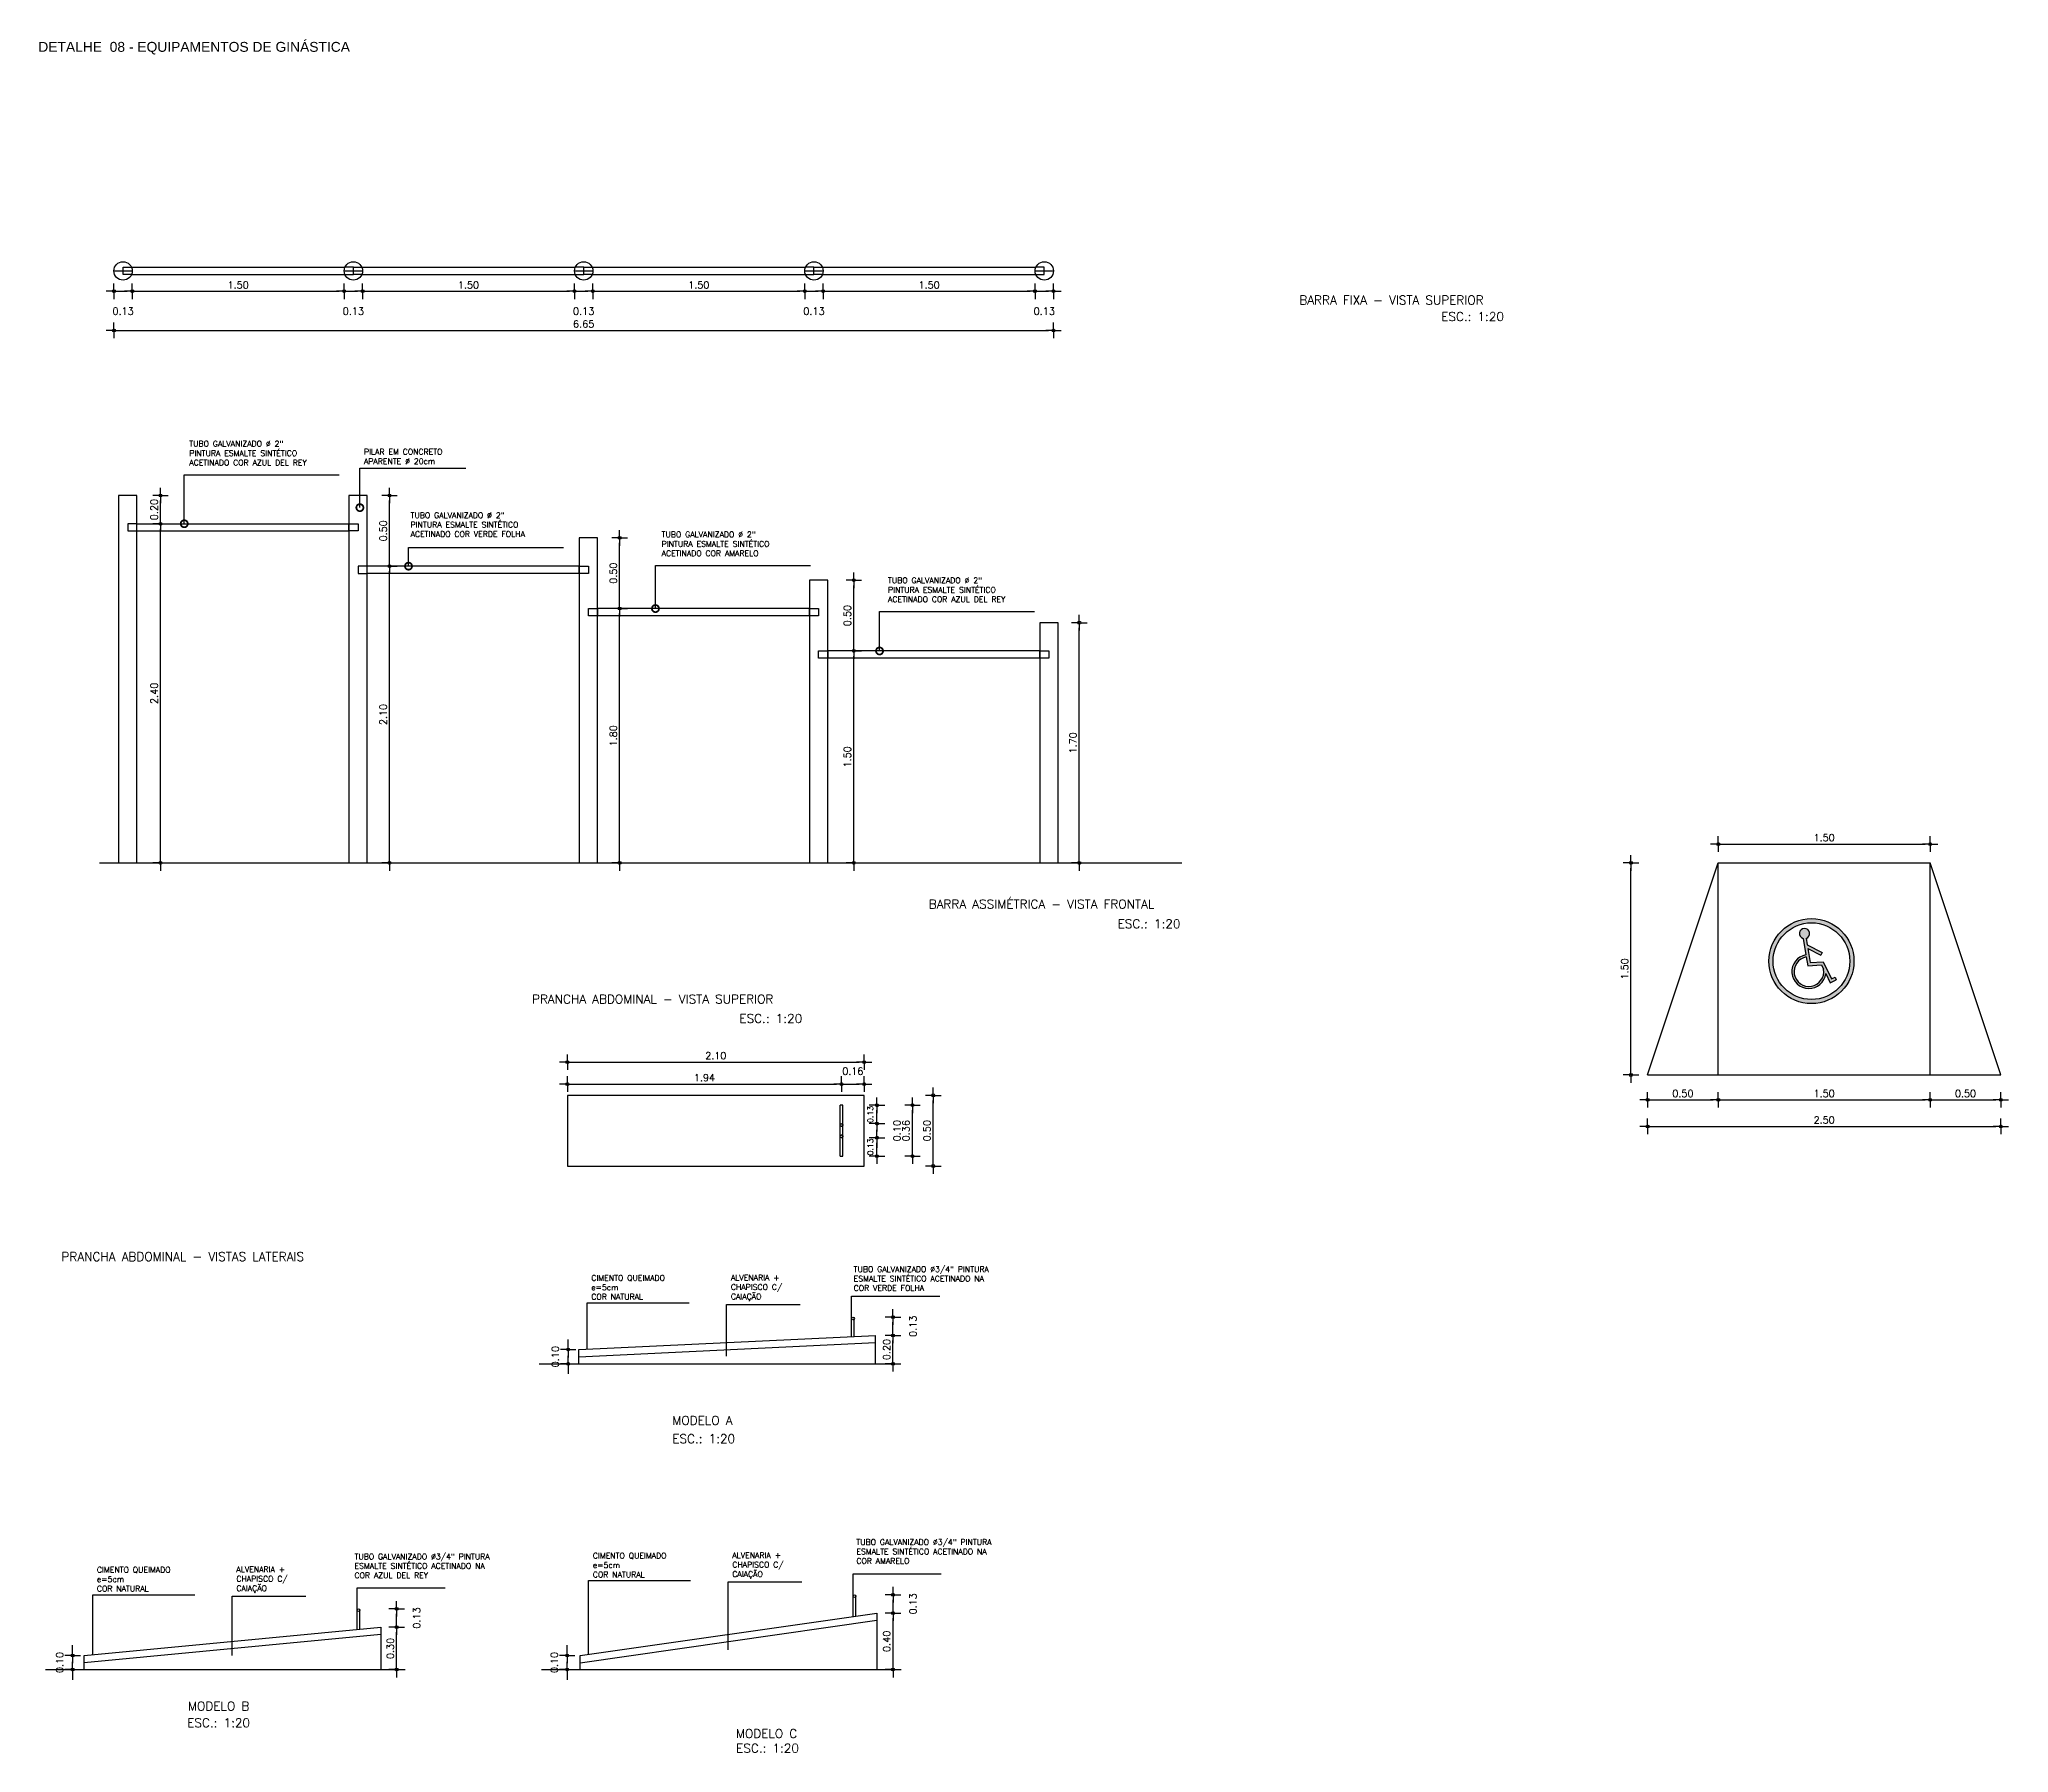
# Model space of a CAD drawing. Extents: x -599692 to 1491, y -9431878 to -451.
# Drawn here: x 1117.19 to 1131.12, y -468.24 to -456.12 of the extents above; entities that cross this region are included whole.
import ezdxf

# ---------------------------------------------------------------- set-up
doc = ezdxf.new("R2010")
doc.units = 0
doc.header["$LTSCALE"] = 0.5
doc.header["$MEASUREMENT"] = 0
doc.header["$PDMODE"] = 34
doc.linetypes.add('DASHDOT', pattern=[1, 0.5, -0.25, 0, -0.25])
doc.linetypes.add('HIDDEN', pattern=[0.375, 0.25, -0.125])
doc.layers.get('0').update_dxf_attribs({"linetype": 'CONTINUOUS'})
doc.layers.get('DEFPOINTS').update_dxf_attribs({"linetype": 'CONTINUOUS'})
for name, color, linetype in [('1', 1, 'CONTINUOUS'), ('COTAS', 2, 'CONTINUOUS'), ('HACH', 8, 'CONTINUOUS'), ('P1', 1, 'CONTINUOUS'), ('P15', 7, 'DASHDOT'), ('P2', 2, 'CONTINUOUS'), ('P3', 3, 'CONTINUOUS'), ('P4', 6, 'CONTINUOUS'), ('P6', 4, 'CONTINUOUS'), ('P7', 5, 'CONTINUOUS'), ('PAREDE-A-DEMOLIR', 253, 'HIDDEN'), ('PVISTA', 1, 'CONTINUOUS'), ('TEXT', 1, 'CONTINUOUS'), ('TEXTO', 3, 'CONTINUOUS')]:
    doc.layers.add(name, color=color, linetype=linetype)
doc.styles.add('50-100', font='romans.shx', dxfattribs={"height": 0.125})
doc.styles.add('ROMANS', font='romans')
doc.styles.add('TEXTO_ARIAL', font='arial.ttf', dxfattribs={"height": 0.12})
doc.dimstyles.new('BOLA50$0', dxfattribs={"dimscale": 0.5, "dimtxt": 0.25, "dimasz": 0.18, "dimexe": 0.18, "dimexo": 0.0625, "dimgap": 0.1, "dimtad": 1, "dimzin": 0, "dimdsep": 46, "dimtxsty": 'ROMANS', "dimblk1": 'BOLA', "dimblk2": 'BOLA', "dimsah": 1, "dimcen": 0.09, "dimse1": 1, "dimse2": 1, "dimclrt": 256, "dimadec": 0, "dimazin": 0, "dimtfac": 1, "dimtofl": 0, "dimtmove": 2, "dimatfit": 3, "dimldrblk": 'BOLA', "dimfxl": 1, "dimtolj": 1, "dimtzin": 0, "dimarcsym": 0})

msp = doc.modelspace()

# ---------------------------------------------------------------- texts
at = {"layer": 'COTAS', "color": 3, "char_height": 0.04, "attachment_point": 5, "rotation": 90, "style": 'ROMANS'}
for insert in [(1123.067, -463.727), (1123.067, -463.957)]:
    msp.add_mtext('\\A1;0.13', dxfattribs=dict(at, insert=insert))
at = {"layer": 'TEXTO', "attachment_point": 1}
for s, insert, char_height, width, style in [('DETALHE  08 - EQUIPAMENTOS DE GINÁSTICA', (1117.178, -456.139), 0.07, 3.77703, 'TEXTO_ARIAL'), ('BARRA FIXA - VISTA SUPERIOR', (1126.103, -457.934), 0.0625, 2.06115, '50-100'), ('ESC.: 1:20', (1127.107, -458.051), 0.0625, 2.06115, '50-100'), ('BARRA ASSIMÉTRICA - VISTA FRONTAL', (1123.48, -462.208), 0.0625, 2.06115, '50-100'), ('ESC.: 1:20', (1124.817, -462.347), 0.0625, 2.06115, '50-100'), ('PRANCHA ABDOMINAL - VISTA SUPERIOR', (1120.672, -462.88), 0.0625, 2.06115, '50-100'), ('ESC.: 1:20', (1122.14, -463.017), 0.0625, 2.06115, '50-100'), ('PRANCHA ABDOMINAL - VISTAS LATERAIS', (1117.342, -464.702), 0.0625, 2.06115, '50-100'), ('MODELO A', (1121.665, -465.861), 0.0625, 2.06115, '50-100'), ('ESC.: 1:20', (1121.665, -465.99), 0.0625, 2.06115, '50-100'), ('ESC.: 1:20', (1118.232, -468), 0.0625, 2.06115, '50-100'), ('MODELO B', (1118.237, -467.882), 0.0625, 2.06115, '50-100'), ('MODELO C', (1122.115, -468.076), 0.0625, 2.06115, '50-100'), ('ESC.: 1:20', (1122.117, -468.18), 0.0625, 2.06115, '50-100')]:
    msp.add_mtext(s, dxfattribs=dict(at, insert=insert, char_height=char_height, width=width, style=style))
at = {"layer": 'TEXTO', "linetype": 'Continuous', "char_height": 0.04, "attachment_point": 1, "style": 'ROMANS'}
for s, insert, width in [('TUBO GALVANIZADO %%c 2"\\PPINTURA ESMALTE SINTÉTICO ACETINADO COR AZUL DEL REY', (1118.247, -458.962), 1.15763), ('PILAR EM CONCRETO \\PAPARENTE %%C 20cm', (1119.483, -459.019), 1.45212), ('TUBO GALVANIZADO %%c 2"\\PPINTURA ESMALTE SINTÉTICO ACETINADO COR VERDE FOLHA', (1119.813, -459.468), 1.15763), ('TUBO GALVANIZADO %%c 2"\\PPINTURA ESMALTE SINTÉTICO ACETINADO COR AMARELO', (1121.59, -459.604), 1.15763), ('TUBO GALVANIZADO %%c 2"\\PPINTURA ESMALTE SINTÉTICO ACETINADO COR AZUL DEL REY', (1123.192, -459.929), 1.15763), ('TUBO GALVANIZADO %%C3/4" PINTURA ESMALTE SINTÉTICO ACETINADO NA COR VERDE FOLHA', (1122.949, -464.802), 1.10324), ('CIMENTO QUEIMADO\\Pe=5cm\\PCOR NATURAL', (1121.092, -464.864), 1.15763), ('ALVENARIA +\\PCHAPISCO C/\\PCAIAÇÃO', (1122.08, -464.862), 1.15763), ('TUBO GALVANIZADO %%C3/4" PINTURA ESMALTE SINTÉTICO ACETINADO NA COR AMARELO', (1122.968, -466.733), 1.10324), ('TUBO GALVANIZADO %%C3/4" PINTURA ESMALTE SINTÉTICO ACETINADO NA COR AZUL DEL REY', (1119.416, -466.835), 1.10324), ('CIMENTO QUEIMADO\\Pe=5cm\\PCOR NATURAL', (1121.103, -466.829), 1.15763), ('ALVENARIA +\\PCHAPISCO C/\\PCAIAÇÃO', (1122.09, -466.826), 1.15763), ('CIMENTO QUEIMADO\\Pe=5cm\\PCOR NATURAL', (1117.593, -466.929), 1.15763), ('ALVENARIA +\\PCHAPISCO C/\\PCAIAÇÃO', (1118.58, -466.926), 1.15763)]:
    msp.add_mtext(s, dxfattribs=dict(at, insert=insert, width=width))

# ---------------------------------------------------------------- blocks, each defined once
blk = doc.blocks.new('BOLA')
for q in [(-1.53, 0), (0, 1.53), (0, -1.53), (1.53, 0)]:
    blk.add_line((0, 0), q)
blk.add_circle((0, 0), 0.284)
blk = doc.blocks.new('*D92')
at = {"layer": 'COTAS', "color": 0, "lineweight": -2}
blk.add_line((1117.749, -457.903), (1117.807, -457.903), dxfattribs=at)
at = {"layer": 'DEFPOINTS', "color": 0}
for p in [(1117.713, -457.759), (1117.843, -457.759), (1117.843, -457.903)]:
    blk.add_point(p, dxfattribs=at)
at = {"layer": 'COTAS', "color": 0, "lineweight": -2, "xscale": 0.036, "yscale": 0.036, "zscale": 0.036, "rotation": 180}
blk.add_blockref('BOLA', (1117.713, -457.903), dxfattribs=at)
at = {"layer": 'COTAS', "color": 0, "lineweight": -2, "xscale": 0.036, "yscale": 0.036, "zscale": 0.036}
blk.add_blockref('BOLA', (1117.843, -457.903), dxfattribs=at)
at = {"layer": 'COTAS', "insert": (1117.778, -458.044), "char_height": 0.05, "attachment_point": 5, "style": 'ROMANS'}
blk.add_mtext('\\A1;0.13', dxfattribs=at)
blk = doc.blocks.new('*D93')
at = {"layer": 'COTAS', "color": 0, "lineweight": -2}
blk.add_line((1117.879, -457.903), (1119.307, -457.903), dxfattribs=at)
at = {"layer": 'DEFPOINTS', "color": 0}
for p in [(1117.843, -457.759), (1119.343, -457.759), (1119.343, -457.903)]:
    blk.add_point(p, dxfattribs=at)
at = {"layer": 'COTAS', "color": 0, "lineweight": -2, "xscale": 0.036, "yscale": 0.036, "zscale": 0.036, "rotation": 180}
blk.add_blockref('BOLA', (1117.843, -457.903), dxfattribs=at)
at = {"layer": 'COTAS', "color": 0, "lineweight": -2, "xscale": 0.036, "yscale": 0.036, "zscale": 0.036}
blk.add_blockref('BOLA', (1119.343, -457.903), dxfattribs=at)
at = {"layer": 'COTAS', "insert": (1118.593, -457.858), "char_height": 0.05, "attachment_point": 5, "style": 'ROMANS'}
blk.add_mtext('\\A1;1.50', dxfattribs=at)
blk = doc.blocks.new('*D94')
at = {"layer": 'COTAS', "color": 0, "lineweight": -2}
blk.add_line((1119.379, -457.903), (1119.437, -457.903), dxfattribs=at)
at = {"layer": 'DEFPOINTS', "color": 0}
for p in [(1119.343, -457.759), (1119.473, -457.759), (1119.473, -457.903)]:
    blk.add_point(p, dxfattribs=at)
at = {"layer": 'COTAS', "color": 0, "lineweight": -2, "xscale": 0.036, "yscale": 0.036, "zscale": 0.036, "rotation": 180}
blk.add_blockref('BOLA', (1119.343, -457.903), dxfattribs=at)
at = {"layer": 'COTAS', "color": 0, "lineweight": -2, "xscale": 0.036, "yscale": 0.036, "zscale": 0.036}
blk.add_blockref('BOLA', (1119.473, -457.903), dxfattribs=at)
at = {"layer": 'COTAS', "insert": (1119.408, -458.044), "char_height": 0.05, "attachment_point": 5, "style": 'ROMANS'}
blk.add_mtext('\\A1;0.13', dxfattribs=at)
blk = doc.blocks.new('*D95')
at = {"layer": 'COTAS', "color": 0, "lineweight": -2}
blk.add_line((1119.509, -457.903), (1120.937, -457.903), dxfattribs=at)
at = {"layer": 'DEFPOINTS', "color": 0}
for p in [(1119.473, -457.759), (1120.973, -457.759), (1120.973, -457.903)]:
    blk.add_point(p, dxfattribs=at)
at = {"layer": 'COTAS', "color": 0, "lineweight": -2, "xscale": 0.036, "yscale": 0.036, "zscale": 0.036, "rotation": 180}
blk.add_blockref('BOLA', (1119.473, -457.903), dxfattribs=at)
at = {"layer": 'COTAS', "color": 0, "lineweight": -2, "xscale": 0.036, "yscale": 0.036, "zscale": 0.036}
blk.add_blockref('BOLA', (1120.973, -457.903), dxfattribs=at)
at = {"layer": 'COTAS', "insert": (1120.223, -457.858), "char_height": 0.05, "attachment_point": 5, "style": 'ROMANS'}
blk.add_mtext('\\A1;1.50', dxfattribs=at)
blk = doc.blocks.new('*D96')
at = {"layer": 'COTAS', "color": 0, "lineweight": -2}
blk.add_line((1121.009, -457.903), (1121.067, -457.903), dxfattribs=at)
at = {"layer": 'DEFPOINTS', "color": 0}
for p in [(1120.973, -457.759), (1121.103, -457.759), (1121.103, -457.903)]:
    blk.add_point(p, dxfattribs=at)
at = {"layer": 'COTAS', "color": 0, "lineweight": -2, "xscale": 0.036, "yscale": 0.036, "zscale": 0.036, "rotation": 180}
blk.add_blockref('BOLA', (1120.973, -457.903), dxfattribs=at)
at = {"layer": 'COTAS', "color": 0, "lineweight": -2, "xscale": 0.036, "yscale": 0.036, "zscale": 0.036}
blk.add_blockref('BOLA', (1121.103, -457.903), dxfattribs=at)
at = {"layer": 'COTAS', "insert": (1121.038, -458.044), "char_height": 0.05, "attachment_point": 5, "style": 'ROMANS'}
blk.add_mtext('\\A1;0.13', dxfattribs=at)
blk = doc.blocks.new('*D97')
at = {"layer": 'COTAS', "color": 0, "lineweight": -2}
blk.add_line((1121.139, -457.903), (1122.567, -457.903), dxfattribs=at)
at = {"layer": 'DEFPOINTS', "color": 0}
for p in [(1121.103, -457.759), (1122.603, -457.759), (1122.603, -457.903)]:
    blk.add_point(p, dxfattribs=at)
at = {"layer": 'COTAS', "color": 0, "lineweight": -2, "xscale": 0.036, "yscale": 0.036, "zscale": 0.036, "rotation": 180}
blk.add_blockref('BOLA', (1121.103, -457.903), dxfattribs=at)
at = {"layer": 'COTAS', "color": 0, "lineweight": -2, "xscale": 0.036, "yscale": 0.036, "zscale": 0.036}
blk.add_blockref('BOLA', (1122.603, -457.903), dxfattribs=at)
at = {"layer": 'COTAS', "insert": (1121.853, -457.858), "char_height": 0.05, "attachment_point": 5, "style": 'ROMANS'}
blk.add_mtext('\\A1;1.50', dxfattribs=at)
blk = doc.blocks.new('*D98')
at = {"layer": 'COTAS', "color": 0, "lineweight": -2}
blk.add_line((1122.639, -457.903), (1122.697, -457.903), dxfattribs=at)
at = {"layer": 'DEFPOINTS', "color": 0}
for p in [(1122.603, -457.759), (1122.733, -457.759), (1122.733, -457.903)]:
    blk.add_point(p, dxfattribs=at)
at = {"layer": 'COTAS', "color": 0, "lineweight": -2, "xscale": 0.036, "yscale": 0.036, "zscale": 0.036, "rotation": 180}
blk.add_blockref('BOLA', (1122.603, -457.903), dxfattribs=at)
at = {"layer": 'COTAS', "color": 0, "lineweight": -2, "xscale": 0.036, "yscale": 0.036, "zscale": 0.036}
blk.add_blockref('BOLA', (1122.733, -457.903), dxfattribs=at)
at = {"layer": 'COTAS', "insert": (1122.668, -458.044), "char_height": 0.05, "attachment_point": 5, "style": 'ROMANS'}
blk.add_mtext('\\A1;0.13', dxfattribs=at)
blk = doc.blocks.new('*D99')
at = {"layer": 'COTAS', "color": 0, "lineweight": -2}
blk.add_line((1122.769, -457.903), (1124.197, -457.903), dxfattribs=at)
at = {"layer": 'DEFPOINTS', "color": 0}
for p in [(1122.733, -457.759), (1124.233, -457.759), (1124.233, -457.903)]:
    blk.add_point(p, dxfattribs=at)
at = {"layer": 'COTAS', "color": 0, "lineweight": -2, "xscale": 0.036, "yscale": 0.036, "zscale": 0.036, "rotation": 180}
blk.add_blockref('BOLA', (1122.733, -457.903), dxfattribs=at)
at = {"layer": 'COTAS', "color": 0, "lineweight": -2, "xscale": 0.036, "yscale": 0.036, "zscale": 0.036}
blk.add_blockref('BOLA', (1124.233, -457.903), dxfattribs=at)
at = {"layer": 'COTAS', "insert": (1123.483, -457.858), "char_height": 0.05, "attachment_point": 5, "style": 'ROMANS'}
blk.add_mtext('\\A1;1.50', dxfattribs=at)
blk = doc.blocks.new('*D100')
at = {"layer": 'COTAS', "color": 0, "lineweight": -2}
blk.add_line((1124.269, -457.903), (1124.327, -457.903), dxfattribs=at)
at = {"layer": 'DEFPOINTS', "color": 0}
for p in [(1124.233, -457.759), (1124.363, -457.759), (1124.363, -457.903)]:
    blk.add_point(p, dxfattribs=at)
at = {"layer": 'COTAS', "color": 0, "lineweight": -2, "xscale": 0.036, "yscale": 0.036, "zscale": 0.036, "rotation": 180}
blk.add_blockref('BOLA', (1124.233, -457.903), dxfattribs=at)
at = {"layer": 'COTAS', "color": 0, "lineweight": -2, "xscale": 0.036, "yscale": 0.036, "zscale": 0.036}
blk.add_blockref('BOLA', (1124.363, -457.903), dxfattribs=at)
at = {"layer": 'COTAS', "insert": (1124.298, -458.044), "char_height": 0.05, "attachment_point": 5, "style": 'ROMANS'}
blk.add_mtext('\\A1;0.13', dxfattribs=at)
blk = doc.blocks.new('*D101')
at = {"layer": 'COTAS', "color": 0, "lineweight": -2}
blk.add_line((1117.749, -458.18), (1124.327, -458.18), dxfattribs=at)
at = {"layer": 'DEFPOINTS', "color": 0}
for p in [(1117.713, -457.759), (1124.363, -457.759), (1124.363, -458.18)]:
    blk.add_point(p, dxfattribs=at)
at = {"layer": 'COTAS', "color": 0, "lineweight": -2, "xscale": 0.036, "yscale": 0.036, "zscale": 0.036, "rotation": 180}
blk.add_blockref('BOLA', (1117.713, -458.18), dxfattribs=at)
at = {"layer": 'COTAS', "color": 0, "lineweight": -2, "xscale": 0.036, "yscale": 0.036, "zscale": 0.036}
blk.add_blockref('BOLA', (1124.363, -458.18), dxfattribs=at)
at = {"layer": 'COTAS', "insert": (1121.038, -458.135), "char_height": 0.05, "attachment_point": 5, "style": 'ROMANS'}
blk.add_mtext('\\A1;6.65', dxfattribs=at)
blk = doc.blocks.new('*D102')
at = {"layer": 'COTAS', "color": 0, "lineweight": -2}
blk.add_line((1118.043, -461.912), (1118.043, -459.584), dxfattribs=at)
at = {"layer": 'DEFPOINTS', "color": 0}
for p in [(1117.876, -459.548), (1118.043, -459.548), (1117.876, -461.948)]:
    blk.add_point(p, dxfattribs=at)
at = {"layer": 'COTAS', "color": 0, "lineweight": -2, "xscale": 0.036, "yscale": 0.036, "zscale": 0.036}
for p, rotation in [((1118.043, -459.548), 90), ((1118.043, -461.948), 270)]:
    blk.add_blockref('BOLA', p, dxfattribs=dict(at, rotation=rotation))
at = {"layer": 'COTAS', "insert": (1117.998, -460.748), "char_height": 0.05, "attachment_point": 5, "rotation": 90, "style": 'ROMANS'}
blk.add_mtext('\\A1;2.40', dxfattribs=at)
blk = doc.blocks.new('*D103')
at = {"layer": 'COTAS', "color": 0, "lineweight": -2}
blk.add_line((1118.043, -459.512), (1118.043, -459.384), dxfattribs=at)
at = {"layer": 'DEFPOINTS', "color": 0}
for p in [(1117.876, -459.348), (1118.043, -459.348), (1117.876, -459.548)]:
    blk.add_point(p, dxfattribs=at)
at = {"layer": 'COTAS', "color": 0, "lineweight": -2, "xscale": 0.036, "yscale": 0.036, "zscale": 0.036}
for p, rotation in [((1118.043, -459.348), 90), ((1118.043, -459.548), 270)]:
    blk.add_blockref('BOLA', p, dxfattribs=dict(at, rotation=rotation))
at = {"layer": 'COTAS', "insert": (1117.998, -459.448), "char_height": 0.05, "attachment_point": 5, "rotation": 90, "style": 'ROMANS'}
blk.add_mtext('\\A1;0.20', dxfattribs=at)
blk = doc.blocks.new('*D104')
at = {"layer": 'COTAS', "color": 0, "lineweight": -2}
blk.add_line((1119.664, -461.912), (1119.664, -459.884), dxfattribs=at)
at = {"layer": 'DEFPOINTS', "color": 0}
for p in [(1119.506, -459.848), (1119.664, -459.848), (1119.506, -461.948)]:
    blk.add_point(p, dxfattribs=at)
at = {"layer": 'COTAS', "color": 0, "lineweight": -2, "xscale": 0.036, "yscale": 0.036, "zscale": 0.036}
for p, rotation in [((1119.664, -459.848), 90), ((1119.664, -461.948), 270)]:
    blk.add_blockref('BOLA', p, dxfattribs=dict(at, rotation=rotation))
at = {"layer": 'COTAS', "insert": (1119.619, -460.898), "char_height": 0.05, "attachment_point": 5, "rotation": 90, "style": 'ROMANS'}
blk.add_mtext('\\A1;2.10', dxfattribs=at)
blk = doc.blocks.new('*D105')
at = {"layer": 'COTAS', "color": 0, "lineweight": -2}
blk.add_line((1119.664, -459.812), (1119.664, -459.384), dxfattribs=at)
at = {"layer": 'DEFPOINTS', "color": 0}
for p in [(1119.506, -459.348), (1119.664, -459.348), (1119.506, -459.848)]:
    blk.add_point(p, dxfattribs=at)
at = {"layer": 'COTAS', "color": 0, "lineweight": -2, "xscale": 0.036, "yscale": 0.036, "zscale": 0.036}
for p, rotation in [((1119.664, -459.348), 90), ((1119.664, -459.848), 270)]:
    blk.add_blockref('BOLA', p, dxfattribs=dict(at, rotation=rotation))
at = {"layer": 'COTAS', "insert": (1119.619, -459.598), "char_height": 0.05, "attachment_point": 5, "rotation": 90, "style": 'ROMANS'}
blk.add_mtext('\\A1;0.50', dxfattribs=at)
blk = doc.blocks.new('*D106')
at = {"layer": 'COTAS', "color": 0, "lineweight": -2}
blk.add_line((1121.292, -461.912), (1121.292, -460.184), dxfattribs=at)
at = {"layer": 'DEFPOINTS', "color": 0}
for p in [(1121.136, -460.148), (1121.292, -460.148), (1121.136, -461.948)]:
    blk.add_point(p, dxfattribs=at)
at = {"layer": 'COTAS', "color": 0, "lineweight": -2, "xscale": 0.036, "yscale": 0.036, "zscale": 0.036}
for p, rotation in [((1121.292, -460.148), 90), ((1121.292, -461.948), 270)]:
    blk.add_blockref('BOLA', p, dxfattribs=dict(at, rotation=rotation))
at = {"layer": 'COTAS', "insert": (1121.247, -461.048), "char_height": 0.05, "attachment_point": 5, "rotation": 90, "style": 'ROMANS'}
blk.add_mtext('\\A1;1.80', dxfattribs=at)
blk = doc.blocks.new('*D107')
at = {"layer": 'COTAS', "color": 0, "lineweight": -2}
blk.add_line((1121.292, -460.112), (1121.292, -459.684), dxfattribs=at)
at = {"layer": 'DEFPOINTS', "color": 0}
for p in [(1121.136, -459.648), (1121.292, -459.648), (1121.136, -460.148)]:
    blk.add_point(p, dxfattribs=at)
at = {"layer": 'COTAS', "color": 0, "lineweight": -2, "xscale": 0.036, "yscale": 0.036, "zscale": 0.036}
for p, rotation in [((1121.292, -459.648), 90), ((1121.292, -460.148), 270)]:
    blk.add_blockref('BOLA', p, dxfattribs=dict(at, rotation=rotation))
at = {"layer": 'COTAS', "insert": (1121.247, -459.898), "char_height": 0.05, "attachment_point": 5, "rotation": 90, "style": 'ROMANS'}
blk.add_mtext('\\A1;0.50', dxfattribs=at)
blk = doc.blocks.new('*D108')
at = {"layer": 'COTAS', "color": 0, "lineweight": -2}
blk.add_line((1122.95, -461.912), (1122.95, -460.484), dxfattribs=at)
at = {"layer": 'DEFPOINTS', "color": 0}
for p in [(1122.766, -460.448), (1122.95, -460.448), (1122.766, -461.948)]:
    blk.add_point(p, dxfattribs=at)
at = {"layer": 'COTAS', "color": 0, "lineweight": -2, "xscale": 0.036, "yscale": 0.036, "zscale": 0.036}
for p, rotation in [((1122.95, -460.448), 90), ((1122.95, -461.948), 270)]:
    blk.add_blockref('BOLA', p, dxfattribs=dict(at, rotation=rotation))
at = {"layer": 'COTAS', "insert": (1122.905, -461.198), "char_height": 0.05, "attachment_point": 5, "rotation": 90, "style": 'ROMANS'}
blk.add_mtext('\\A1;1.50', dxfattribs=at)
blk = doc.blocks.new('*D109')
at = {"layer": 'COTAS', "color": 0, "lineweight": -2}
blk.add_line((1122.95, -460.412), (1122.95, -459.984), dxfattribs=at)
at = {"layer": 'DEFPOINTS', "color": 0}
for p in [(1122.766, -459.948), (1122.95, -459.948), (1122.766, -460.448)]:
    blk.add_point(p, dxfattribs=at)
at = {"layer": 'COTAS', "color": 0, "lineweight": -2, "xscale": 0.036, "yscale": 0.036, "zscale": 0.036}
for p, rotation in [((1122.95, -459.948), 90), ((1122.95, -460.448), 270)]:
    blk.add_blockref('BOLA', p, dxfattribs=dict(at, rotation=rotation))
at = {"layer": 'COTAS', "insert": (1122.905, -460.198), "char_height": 0.05, "attachment_point": 5, "rotation": 90, "style": 'ROMANS'}
blk.add_mtext('\\A1;0.50', dxfattribs=at)
blk = doc.blocks.new('*D110')
at = {"layer": 'COTAS', "color": 0, "lineweight": -2}
blk.add_line((1124.546, -461.912), (1124.546, -460.284), dxfattribs=at)
at = {"layer": 'DEFPOINTS', "color": 0}
for p in [(1124.396, -460.248), (1124.546, -460.248), (1124.396, -461.948)]:
    blk.add_point(p, dxfattribs=at)
at = {"layer": 'COTAS', "color": 0, "lineweight": -2, "xscale": 0.036, "yscale": 0.036, "zscale": 0.036}
for p, rotation in [((1124.546, -460.248), 90), ((1124.546, -461.948), 270)]:
    blk.add_blockref('BOLA', p, dxfattribs=dict(at, rotation=rotation))
at = {"layer": 'COTAS', "insert": (1124.501, -461.098), "char_height": 0.05, "attachment_point": 5, "rotation": 90, "style": 'ROMANS'}
blk.add_mtext('\\A1;1.70', dxfattribs=at)
blk = doc.blocks.new('*D147')
at = {"layer": 'COTAS', "color": 0, "lineweight": -2}
for p, q in [((1123.114, -463.756), (1123.114, -463.72)), ((1123.114, -463.928), (1123.114, -463.964))]:
    blk.add_line(p, q, dxfattribs=at)
at = {"layer": 'DEFPOINTS', "color": 0}
for p in [(1122.873, -463.792), (1123.114, -463.792), (1122.873, -463.892)]:
    blk.add_point(p, dxfattribs=at)
at = {"layer": 'COTAS', "color": 0, "lineweight": -2, "xscale": 0.036, "yscale": 0.036, "zscale": 0.036}
for p, rotation in [((1123.114, -463.792), 270), ((1123.114, -463.892), 90)]:
    blk.add_blockref('BOLA', p, dxfattribs=dict(at, rotation=rotation))
at = {"layer": 'COTAS', "insert": (1123.255, -463.842), "char_height": 0.05, "attachment_point": 5, "rotation": 90, "style": 'ROMANS'}
blk.add_mtext('\\A1;0.10', dxfattribs=at)
blk = doc.blocks.new('*D148')
at = {"layer": 'COTAS', "color": 0, "lineweight": -2}
blk.add_line((1123.365, -463.986), (1123.365, -463.698), dxfattribs=at)
at = {"layer": 'DEFPOINTS', "color": 0}
for p in [(1122.873, -463.662), (1123.365, -463.662), (1122.873, -464.022)]:
    blk.add_point(p, dxfattribs=at)
at = {"layer": 'COTAS', "color": 0, "lineweight": -2, "xscale": 0.036, "yscale": 0.036, "zscale": 0.036}
for p, rotation in [((1123.365, -463.662), 90), ((1123.365, -464.022), 270)]:
    blk.add_blockref('BOLA', p, dxfattribs=dict(at, rotation=rotation))
at = {"layer": 'COTAS', "insert": (1123.32, -463.842), "char_height": 0.05, "attachment_point": 5, "rotation": 90, "style": 'ROMANS'}
blk.add_mtext('\\A1;0.36', dxfattribs=at)
blk = doc.blocks.new('*D149')
at = {"layer": 'COTAS', "color": 0, "lineweight": -2}
blk.add_line((1123.512, -464.056), (1123.512, -463.628), dxfattribs=at)
at = {"layer": 'DEFPOINTS', "color": 0}
for p in [(1123.023, -463.592), (1123.512, -463.592), (1123.023, -464.092)]:
    blk.add_point(p, dxfattribs=at)
at = {"layer": 'COTAS', "color": 0, "lineweight": -2, "xscale": 0.036, "yscale": 0.036, "zscale": 0.036}
for p, rotation in [((1123.512, -463.592), 90), ((1123.512, -464.092), 270)]:
    blk.add_blockref('BOLA', p, dxfattribs=dict(at, rotation=rotation))
at = {"layer": 'COTAS', "insert": (1123.467, -463.842), "char_height": 0.05, "attachment_point": 5, "rotation": 90, "style": 'ROMANS'}
blk.add_mtext('\\A1;0.50', dxfattribs=at)
blk = doc.blocks.new('*D150')
at = {"layer": 'COTAS', "color": 0, "lineweight": -2}
blk.add_line((1120.959, -463.512), (1122.827, -463.512), dxfattribs=at)
at = {"layer": 'DEFPOINTS', "color": 0}
for p in [(1122.863, -463.512), (1120.923, -463.592), (1122.863, -463.662)]:
    blk.add_point(p, dxfattribs=at)
at = {"layer": 'COTAS', "color": 0, "lineweight": -2, "xscale": 0.036, "yscale": 0.036, "zscale": 0.036, "rotation": 180}
blk.add_blockref('BOLA', (1120.923, -463.512), dxfattribs=at)
at = {"layer": 'COTAS', "color": 0, "lineweight": -2, "xscale": 0.036, "yscale": 0.036, "zscale": 0.036}
blk.add_blockref('BOLA', (1122.863, -463.512), dxfattribs=at)
at = {"layer": 'COTAS', "insert": (1121.893, -463.467), "char_height": 0.05, "attachment_point": 5, "style": 'ROMANS'}
blk.add_mtext('\\A1;1.94', dxfattribs=at)
blk = doc.blocks.new('*D151')
at = {"layer": 'COTAS', "color": 0, "lineweight": -2}
blk.add_line((1122.899, -463.512), (1122.987, -463.512), dxfattribs=at)
at = {"layer": 'DEFPOINTS', "color": 0}
for p in [(1123.023, -463.512), (1122.863, -463.662), (1123.023, -463.592)]:
    blk.add_point(p, dxfattribs=at)
at = {"layer": 'COTAS', "color": 0, "lineweight": -2, "xscale": 0.036, "yscale": 0.036, "zscale": 0.036, "rotation": 180}
blk.add_blockref('BOLA', (1122.863, -463.512), dxfattribs=at)
at = {"layer": 'COTAS', "color": 0, "lineweight": -2, "xscale": 0.036, "yscale": 0.036, "zscale": 0.036}
blk.add_blockref('BOLA', (1123.023, -463.512), dxfattribs=at)
at = {"layer": 'COTAS', "insert": (1122.943, -463.421), "char_height": 0.05, "attachment_point": 5, "style": 'ROMANS'}
blk.add_mtext('\\A1;0.16', dxfattribs=at)
blk = doc.blocks.new('*D152')
at = {"layer": 'COTAS', "color": 0, "lineweight": -2}
blk.add_line((1120.959, -463.357), (1122.987, -463.357), dxfattribs=at)
at = {"layer": 'DEFPOINTS', "color": 0}
for p in [(1123.023, -463.357), (1120.923, -463.592), (1123.023, -463.592)]:
    blk.add_point(p, dxfattribs=at)
at = {"layer": 'COTAS', "color": 0, "lineweight": -2, "xscale": 0.036, "yscale": 0.036, "zscale": 0.036, "rotation": 180}
blk.add_blockref('BOLA', (1120.923, -463.357), dxfattribs=at)
at = {"layer": 'COTAS', "color": 0, "lineweight": -2, "xscale": 0.036, "yscale": 0.036, "zscale": 0.036}
blk.add_blockref('BOLA', (1123.023, -463.357), dxfattribs=at)
at = {"layer": 'COTAS', "insert": (1121.973, -463.312), "char_height": 0.05, "attachment_point": 5, "style": 'ROMANS'}
blk.add_mtext('\\A1;2.10', dxfattribs=at)
blk = doc.blocks.new('*D153')
at = {"layer": 'COTAS', "color": 0, "lineweight": -2}
for p, q in [((1120.921, -467.519), (1120.921, -467.483)), ((1120.921, -467.691), (1120.921, -467.727))]:
    blk.add_line(p, q, dxfattribs=at)
at = {"layer": 'DEFPOINTS', "color": 0}
for p in [(1120.921, -467.555), (1121.014, -467.555), (1121.014, -467.655)]:
    blk.add_point(p, dxfattribs=at)
at = {"layer": 'COTAS', "color": 0, "lineweight": -2, "xscale": 0.036, "yscale": 0.036, "zscale": 0.036}
for p, rotation in [((1120.921, -467.555), 270), ((1120.921, -467.655), 90)]:
    blk.add_blockref('BOLA', p, dxfattribs=dict(at, rotation=rotation))
at = {"layer": 'COTAS', "insert": (1120.83, -467.605), "char_height": 0.05, "attachment_point": 5, "rotation": 90, "style": 'ROMANS'}
blk.add_mtext('\\A1;0.10', dxfattribs=at)
blk = doc.blocks.new('*D154')
at = {"layer": 'COTAS', "color": 0, "lineweight": -2}
blk.add_line((1123.228, -467.619), (1123.228, -467.291), dxfattribs=at)
at = {"layer": 'DEFPOINTS', "color": 0}
for p in [(1123.114, -467.255), (1123.228, -467.255), (1123.114, -467.655)]:
    blk.add_point(p, dxfattribs=at)
at = {"layer": 'COTAS', "color": 0, "lineweight": -2, "xscale": 0.036, "yscale": 0.036, "zscale": 0.036}
for p, rotation in [((1123.228, -467.255), 90), ((1123.228, -467.655), 270)]:
    blk.add_blockref('BOLA', p, dxfattribs=dict(at, rotation=rotation))
at = {"layer": 'COTAS', "insert": (1123.183, -467.455), "char_height": 0.05, "attachment_point": 5, "rotation": 90, "style": 'ROMANS'}
blk.add_mtext('\\A1;0.40', dxfattribs=at)
blk = doc.blocks.new('*D155')
at = {"layer": 'COTAS', "color": 0, "lineweight": -2}
blk.add_line((1123.228, -467.219), (1123.228, -467.161), dxfattribs=at)
at = {"layer": 'DEFPOINTS', "color": 0}
for p in [(1122.954, -467.125), (1123.228, -467.125), (1123.114, -467.255)]:
    blk.add_point(p, dxfattribs=at)
at = {"layer": 'COTAS', "color": 0, "lineweight": -2, "xscale": 0.036, "yscale": 0.036, "zscale": 0.036}
for p, rotation in [((1123.228, -467.125), 90), ((1123.228, -467.255), 270)]:
    blk.add_blockref('BOLA', p, dxfattribs=dict(at, rotation=rotation))
at = {"layer": 'COTAS', "insert": (1123.369, -467.19), "char_height": 0.05, "attachment_point": 5, "rotation": 90, "style": 'ROMANS'}
blk.add_mtext('\\A1;0.13', dxfattribs=at)
blk = doc.blocks.new('*D156')
at = {"layer": 'COTAS', "color": 0, "lineweight": -2}
for p, q in [((1117.421, -467.519), (1117.421, -467.483)), ((1117.421, -467.691), (1117.421, -467.727))]:
    blk.add_line(p, q, dxfattribs=at)
at = {"layer": 'DEFPOINTS', "color": 0}
for p in [(1117.421, -467.555), (1117.503, -467.555), (1117.503, -467.655)]:
    blk.add_point(p, dxfattribs=at)
at = {"layer": 'COTAS', "color": 0, "lineweight": -2, "xscale": 0.036, "yscale": 0.036, "zscale": 0.036}
for p, rotation in [((1117.421, -467.555), 270), ((1117.421, -467.655), 90)]:
    blk.add_blockref('BOLA', p, dxfattribs=dict(at, rotation=rotation))
at = {"layer": 'COTAS', "insert": (1117.33, -467.605), "char_height": 0.05, "attachment_point": 5, "rotation": 90, "style": 'ROMANS'}
blk.add_mtext('\\A1;0.10', dxfattribs=at)
blk = doc.blocks.new('*D157')
at = {"layer": 'COTAS', "color": 0, "lineweight": -2}
blk.add_line((1119.714, -467.619), (1119.714, -467.391), dxfattribs=at)
at = {"layer": 'DEFPOINTS', "color": 0}
for p in [(1119.603, -467.355), (1119.714, -467.355), (1119.603, -467.655)]:
    blk.add_point(p, dxfattribs=at)
at = {"layer": 'COTAS', "color": 0, "lineweight": -2, "xscale": 0.036, "yscale": 0.036, "zscale": 0.036}
for p, rotation in [((1119.714, -467.355), 90), ((1119.714, -467.655), 270)]:
    blk.add_blockref('BOLA', p, dxfattribs=dict(at, rotation=rotation))
at = {"layer": 'COTAS', "insert": (1119.669, -467.505), "char_height": 0.05, "attachment_point": 5, "rotation": 90, "style": 'ROMANS'}
blk.add_mtext('\\A1;0.30', dxfattribs=at)
blk = doc.blocks.new('*D158')
at = {"layer": 'COTAS', "color": 0, "lineweight": -2}
blk.add_line((1119.714, -467.319), (1119.714, -467.261), dxfattribs=at)
at = {"layer": 'DEFPOINTS', "color": 0}
for p in [(1119.444, -467.225), (1119.714, -467.225), (1119.603, -467.355)]:
    blk.add_point(p, dxfattribs=at)
at = {"layer": 'COTAS', "color": 0, "lineweight": -2, "xscale": 0.036, "yscale": 0.036, "zscale": 0.036}
for p, rotation in [((1119.714, -467.225), 90), ((1119.714, -467.355), 270)]:
    blk.add_blockref('BOLA', p, dxfattribs=dict(at, rotation=rotation))
at = {"layer": 'COTAS', "insert": (1119.855, -467.29), "char_height": 0.05, "attachment_point": 5, "rotation": 90, "style": 'ROMANS'}
blk.add_mtext('\\A1;0.13', dxfattribs=at)
blk = doc.blocks.new('*D89')
at = {"layer": 'COTAS', "color": 0, "lineweight": -2}
for p, q in [((1120.928, -465.355), (1120.928, -465.319)), ((1120.928, -465.527), (1120.928, -465.563))]:
    blk.add_line(p, q, dxfattribs=at)
at = {"layer": 'DEFPOINTS', "color": 0}
for p in [(1120.928, -465.391), (1121.003, -465.391), (1121.003, -465.491)]:
    blk.add_point(p, dxfattribs=at)
at = {"layer": 'COTAS', "color": 0, "lineweight": -2, "xscale": 0.036, "yscale": 0.036, "zscale": 0.036}
for p, rotation in [((1120.928, -465.391), 270), ((1120.928, -465.491), 90)]:
    blk.add_blockref('BOLA', p, dxfattribs=dict(at, rotation=rotation))
at = {"layer": 'COTAS', "insert": (1120.837, -465.441), "char_height": 0.05, "attachment_point": 5, "rotation": 90, "style": 'ROMANS'}
blk.add_mtext('\\A1;0.10', dxfattribs=at)
blk = doc.blocks.new('*D90')
at = {"layer": 'COTAS', "color": 0, "lineweight": -2}
blk.add_line((1123.227, -465.455), (1123.227, -465.327), dxfattribs=at)
at = {"layer": 'DEFPOINTS', "color": 0}
for p in [(1123.103, -465.291), (1123.227, -465.291), (1123.103, -465.491)]:
    blk.add_point(p, dxfattribs=at)
at = {"layer": 'COTAS', "color": 0, "lineweight": -2, "xscale": 0.036, "yscale": 0.036, "zscale": 0.036}
for p, rotation in [((1123.227, -465.291), 90), ((1123.227, -465.491), 270)]:
    blk.add_blockref('BOLA', p, dxfattribs=dict(at, rotation=rotation))
at = {"layer": 'COTAS', "insert": (1123.182, -465.391), "char_height": 0.05, "attachment_point": 5, "rotation": 90, "style": 'ROMANS'}
blk.add_mtext('\\A1;0.20', dxfattribs=at)
blk = doc.blocks.new('*D91')
at = {"layer": 'COTAS', "color": 0, "lineweight": -2}
blk.add_line((1123.227, -465.255), (1123.227, -465.197), dxfattribs=at)
at = {"layer": 'DEFPOINTS', "color": 0}
for p in [(1122.944, -465.161), (1123.227, -465.161), (1123.103, -465.291)]:
    blk.add_point(p, dxfattribs=at)
at = {"layer": 'COTAS', "color": 0, "lineweight": -2, "xscale": 0.036, "yscale": 0.036, "zscale": 0.036}
for p, rotation in [((1123.227, -465.161), 90), ((1123.227, -465.291), 270)]:
    blk.add_blockref('BOLA', p, dxfattribs=dict(at, rotation=rotation))
at = {"layer": 'COTAS', "insert": (1123.368, -465.226), "char_height": 0.05, "attachment_point": 5, "rotation": 90, "style": 'ROMANS'}
blk.add_mtext('\\A1;0.13', dxfattribs=at)
blk = doc.blocks.new('_DOTSMALL')
at = {"color": 0, "linetype": 'ByBlock', "const_width": 0.5}
blk.add_lwpolyline([(-0.0625, 0, 1), (0.0625, 0, 1)], format="xyb", close=True, dxfattribs=at)
blk = doc.blocks.new('A$C44756B37')
at = {"layer": 'PVISTA'}
for p, q in [((0.126, 0.484), (0.143, 0.324)), ((0.155, 0.483), (0.162, 0.42)), ((0.162, 0.42), (0.302, 0.338)), ((0.166, 0.385), (0.181, 0.248)), ((0.166, 0.385), (0.287, 0.314)), ((0.146, 0.304), (0.155, 0.219)), ((0.155, 0.219), (0.287, 0.219)), ((0.181, 0.248), (0.306, 0.248)), ((0.302, 0.338), (0.287, 0.314)), ((0.287, 0.219), (0.304, 0.177)), ((0.306, 0.248), (0.375, 0.079)), ((0.322, 0.133), (0.359, 0.042)), ((0.359, 0.042), (0.42, 0.067)), ((0.375, 0.079), (0.409, 0.093)), ((0.409, 0.093), (0.42, 0.067))]:
    blk.add_line(p, q, dxfattribs=at)
blk.add_lwpolyline([(0.146, 0.304, 2.388986), (0.304, 0.177, -0.830114)], format="xyb", dxfattribs=at)
for centre, radius, start, end in [((0.143, 0.53), 0.0491, 284.7935, 250.3107), ((0.162, 0.163), 0.163, 96.6867, 349.3931)]:
    blk.add_arc(centre, radius, start, end, dxfattribs=at)
blk = doc.blocks.new('A$C6E743D22')
at = {"layer": '1', "ltscale": 3}
h = blk.add_hatch(color=256, dxfattribs=at)
h.paths.add_polyline_path([(0, 0.408, 1), (0.816, 0.408, 1)])
h.paths.add_polyline_path([(0.776, 0.408, -1), (0.04, 0.408, -1)], flags=16)
h.paths.add_polyline_path([(0.624, 0.24), (0.635, 0.213), (0.574, 0.188), (0.537, 0.279, -0.360974), (0.377, 0.147, -0.943286), (0.359, 0.471), (0.341, 0.631, -6.596073), (0.37, 0.63), (0.377, 0.567), (0.517, 0.485), (0.502, 0.46), (0.381, 0.531), (0.396, 0.395), (0.522, 0.395), (0.59, 0.226)], flags=0)
h.paths.add_polyline_path([(0.519, 0.324, -2.386956), (0.361, 0.451), (0.37, 0.366), (0.502, 0.366)], flags=0)
h = blk.add_hatch(color=256, dxfattribs=at)
h.paths.add_polyline_path([(0.37, 0.63), (0.377, 0.567), (0.517, 0.485), (0.502, 0.46), (0.381, 0.531), (0.396, 0.395), (0.522, 0.395), (0.59, 0.226), (0.624, 0.24), (0.635, 0.213), (0.574, 0.188), (0.537, 0.279, -0.360974), (0.377, 0.147, -0.943286), (0.359, 0.471), (0.341, 0.631, -6.596073)])
h.paths.add_polyline_path([(0.519, 0.324), (0.502, 0.366), (0.37, 0.366), (0.361, 0.451, 2.386956)])
at = {"layer": 'TEXT'}
for radius in [0.408, 0.368]:
    blk.add_circle((0.408, 0.408), radius, dxfattribs=at)
at = {"layer": 'HACH', "ltscale": 3}
blk.add_blockref('A$C44756B37', (0.215, 0.147), dxfattribs=at)
blk = doc.blocks.new('A$C206D7CE9')
at = {"layer": 'HACH', "ltscale": 3, "xscale": 5.510876380422942, "yscale": 5.510876380422942, "zscale": 5.510876380422942}
blk.add_blockref('A$C6E743D22', (0, 0), dxfattribs=at)
blk = doc.blocks.new('A$C53B24436')
at = {"layer": 'PVISTA', "xscale": 0.2675669915776192, "yscale": 0.2675669915776192, "zscale": 0.2675669915776192, "rotation": 16.99718398011538}
blk.add_blockref('A$C206D7CE9', (-0.065, 0.028), dxfattribs=at)
blk = doc.blocks.new('*D289')
at = {"layer": 'COTAS', "color": 0, "lineweight": -2}
blk.add_line((1128.604, -463.624), (1129.032, -463.624), dxfattribs=at)
at = {"layer": 'DEFPOINTS', "color": 0}
for p in [(1128.568, -463.448), (1129.068, -463.448), (1129.068, -463.624)]:
    blk.add_point(p, dxfattribs=at)
at = {"layer": 'COTAS', "color": 0, "lineweight": -2, "xscale": 0.036, "yscale": 0.036, "zscale": 0.036, "rotation": 180}
blk.add_blockref('BOLA', (1128.568, -463.624), dxfattribs=at)
at = {"layer": 'COTAS', "color": 0, "lineweight": -2, "xscale": 0.036, "yscale": 0.036, "zscale": 0.036}
blk.add_blockref('BOLA', (1129.068, -463.624), dxfattribs=at)
at = {"layer": 'COTAS', "insert": (1128.818, -463.579), "char_height": 0.05, "attachment_point": 5, "style": 'ROMANS'}
blk.add_mtext('\\A1;0.50', dxfattribs=at)
blk = doc.blocks.new('*D290')
at = {"layer": 'COTAS', "color": 0, "lineweight": -2}
blk.add_line((1129.104, -463.624), (1130.532, -463.624), dxfattribs=at)
at = {"layer": 'DEFPOINTS', "color": 0}
for p in [(1129.068, -463.448), (1130.568, -463.448), (1130.568, -463.624)]:
    blk.add_point(p, dxfattribs=at)
at = {"layer": 'COTAS', "color": 0, "lineweight": -2, "xscale": 0.036, "yscale": 0.036, "zscale": 0.036, "rotation": 180}
blk.add_blockref('BOLA', (1129.068, -463.624), dxfattribs=at)
at = {"layer": 'COTAS', "color": 0, "lineweight": -2, "xscale": 0.036, "yscale": 0.036, "zscale": 0.036}
blk.add_blockref('BOLA', (1130.568, -463.624), dxfattribs=at)
at = {"layer": 'COTAS', "insert": (1129.818, -463.579), "char_height": 0.05, "attachment_point": 5, "style": 'ROMANS'}
blk.add_mtext('\\A1;1.50', dxfattribs=at)
blk = doc.blocks.new('*D291')
at = {"layer": 'COTAS', "color": 0, "lineweight": -2}
blk.add_line((1130.604, -463.624), (1131.032, -463.624), dxfattribs=at)
at = {"layer": 'DEFPOINTS', "color": 0}
for p in [(1130.568, -463.448), (1131.068, -463.448), (1131.068, -463.624)]:
    blk.add_point(p, dxfattribs=at)
at = {"layer": 'COTAS', "color": 0, "lineweight": -2, "xscale": 0.036, "yscale": 0.036, "zscale": 0.036, "rotation": 180}
blk.add_blockref('BOLA', (1130.568, -463.624), dxfattribs=at)
at = {"layer": 'COTAS', "color": 0, "lineweight": -2, "xscale": 0.036, "yscale": 0.036, "zscale": 0.036}
blk.add_blockref('BOLA', (1131.068, -463.624), dxfattribs=at)
at = {"layer": 'COTAS', "insert": (1130.818, -463.579), "char_height": 0.05, "attachment_point": 5, "style": 'ROMANS'}
blk.add_mtext('\\A1;0.50', dxfattribs=at)
blk = doc.blocks.new('*D292')
at = {"layer": 'COTAS', "color": 0, "lineweight": -2}
blk.add_line((1128.604, -463.812), (1131.032, -463.812), dxfattribs=at)
at = {"layer": 'DEFPOINTS', "color": 0}
for p in [(1128.568, -463.448), (1131.068, -463.448), (1131.068, -463.812)]:
    blk.add_point(p, dxfattribs=at)
at = {"layer": 'COTAS', "color": 0, "lineweight": -2, "xscale": 0.036, "yscale": 0.036, "zscale": 0.036, "rotation": 180}
blk.add_blockref('BOLA', (1128.568, -463.812), dxfattribs=at)
at = {"layer": 'COTAS', "color": 0, "lineweight": -2, "xscale": 0.036, "yscale": 0.036, "zscale": 0.036}
blk.add_blockref('BOLA', (1131.068, -463.812), dxfattribs=at)
at = {"layer": 'COTAS', "insert": (1129.818, -463.767), "char_height": 0.05, "attachment_point": 5, "style": 'ROMANS'}
blk.add_mtext('\\A1;2.50', dxfattribs=at)
blk = doc.blocks.new('*D293')
at = {"layer": 'COTAS', "color": 0, "lineweight": -2}
blk.add_line((1129.104, -461.814), (1130.532, -461.814), dxfattribs=at)
at = {"layer": 'DEFPOINTS', "color": 0}
for p in [(1130.568, -461.814), (1129.068, -461.948), (1130.568, -461.948)]:
    blk.add_point(p, dxfattribs=at)
at = {"layer": 'COTAS', "color": 0, "lineweight": -2, "xscale": 0.036, "yscale": 0.036, "zscale": 0.036, "rotation": 180}
blk.add_blockref('BOLA', (1129.068, -461.814), dxfattribs=at)
at = {"layer": 'COTAS', "color": 0, "lineweight": -2, "xscale": 0.036, "yscale": 0.036, "zscale": 0.036}
blk.add_blockref('BOLA', (1130.568, -461.814), dxfattribs=at)
at = {"layer": 'COTAS', "insert": (1129.818, -461.769), "char_height": 0.05, "attachment_point": 5, "style": 'ROMANS'}
blk.add_mtext('\\A1;1.50', dxfattribs=at)
blk = doc.blocks.new('*D294')
at = {"layer": 'COTAS', "color": 0, "lineweight": -2}
blk.add_line((1128.45, -463.412), (1128.45, -461.984), dxfattribs=at)
at = {"layer": 'DEFPOINTS', "color": 0}
for p in [(1128.45, -461.948), (1129.068, -461.948), (1129.068, -463.448)]:
    blk.add_point(p, dxfattribs=at)
at = {"layer": 'COTAS', "color": 0, "lineweight": -2, "xscale": 0.036, "yscale": 0.036, "zscale": 0.036}
for p, rotation in [((1128.45, -461.948), 90), ((1128.45, -463.448), 270)]:
    blk.add_blockref('BOLA', p, dxfattribs=dict(at, rotation=rotation))
at = {"layer": 'COTAS', "insert": (1128.405, -462.698), "char_height": 0.05, "attachment_point": 5, "rotation": 90, "style": 'ROMANS'}
blk.add_mtext('\\A1;1.50', dxfattribs=at)

# ---------------------------------------------------------------- dimensions: what is measured, and where the dimension line sits
at = {"layer": 'COTAS'}
for base, p1, p2, picture, middle in [((1117.843, -457.903), (1117.713, -457.759), (1117.843, -457.759), '*D92', (1117.778, -458.044)), ((1124.363, -458.18), (1117.713, -457.759), (1124.363, -457.759), '*D101', (1121.038, -458.135)), ((1119.343, -457.903), (1117.843, -457.759), (1119.343, -457.759), '*D93', (1118.593, -457.858)), ((1119.473, -457.903), (1119.343, -457.759), (1119.473, -457.759), '*D94', (1119.408, -458.044)), ((1120.973, -457.903), (1119.473, -457.759), (1120.973, -457.759), '*D95', (1120.223, -457.858)), ((1121.103, -457.903), (1120.973, -457.759), (1121.103, -457.759), '*D96', (1121.038, -458.044)), ((1122.603, -457.903), (1121.103, -457.759), (1122.603, -457.759), '*D97', (1121.853, -457.858)), ((1122.733, -457.903), (1122.603, -457.759), (1122.733, -457.759), '*D98', (1122.668, -458.044)), ((1124.233, -457.903), (1122.733, -457.759), (1124.233, -457.759), '*D99', (1123.483, -457.858)), ((1124.363, -457.903), (1124.233, -457.759), (1124.363, -457.759), '*D100', (1124.298, -458.044)), ((1130.568, -461.814), (1129.068, -461.948), (1130.568, -461.948), '*D293', (1129.818, -461.769)), ((1123.023, -463.357), (1120.923, -463.592), (1123.023, -463.592), '*D152', (1121.973, -463.312)), ((1123.023, -463.512), (1122.863, -463.662), (1123.023, -463.592), '*D151', (1122.943, -463.421)), ((1122.863, -463.512), (1120.923, -463.592), (1122.863, -463.662), '*D150', (1121.893, -463.467)), ((1129.068, -463.624), (1128.568, -463.448), (1129.068, -463.448), '*D289', (1128.818, -463.579)), ((1131.068, -463.812), (1128.568, -463.448), (1131.068, -463.448), '*D292', (1129.818, -463.767)), ((1130.568, -463.624), (1129.068, -463.448), (1130.568, -463.448), '*D290', (1129.818, -463.579)), ((1131.068, -463.624), (1130.568, -463.448), (1131.068, -463.448), '*D291', (1130.818, -463.579))]:
    dim = msp.add_linear_dim(base=base, p1=p1, p2=p2, dimstyle='BOLA50$0', override={"dimscale": 0.2}, dxfattribs=at)
    dim.commit()
    dim.dimension.update_dxf_attribs({"geometry": picture, "text_midpoint": middle})
for base, p1, p2, picture, middle in [((1118.043, -459.348), (1117.876, -459.548), (1117.876, -459.348), '*D103', (1117.998, -459.448)), ((1119.664, -459.348), (1119.506, -459.848), (1119.506, -459.348), '*D105', (1119.619, -459.598)), ((1118.043, -459.548), (1117.876, -461.948), (1117.876, -459.548), '*D102', (1117.998, -460.748)), ((1121.292, -459.648), (1121.136, -460.148), (1121.136, -459.648), '*D107', (1121.247, -459.898)), ((1119.664, -459.848), (1119.506, -461.948), (1119.506, -459.848), '*D104', (1119.619, -460.898)), ((1122.95, -459.948), (1122.766, -460.448), (1122.766, -459.948), '*D109', (1122.905, -460.198)), ((1121.292, -460.148), (1121.136, -461.948), (1121.136, -460.148), '*D106', (1121.247, -461.048)), ((1124.546, -460.248), (1124.396, -461.948), (1124.396, -460.248), '*D110', (1124.501, -461.098)), ((1122.95, -460.448), (1122.766, -461.948), (1122.766, -460.448), '*D108', (1122.905, -461.198)), ((1128.45, -461.948), (1129.068, -463.448), (1129.068, -461.948), '*D294', (1128.405, -462.698)), ((1123.512, -463.592), (1123.023, -464.092), (1123.023, -463.592), '*D149', (1123.467, -463.842)), ((1123.365, -463.662), (1122.873, -464.022), (1122.873, -463.662), '*D148', (1123.32, -463.842)), ((1123.114, -463.792), (1122.873, -463.892), (1122.873, -463.792), '*D147', (1123.255, -463.842)), ((1123.227, -465.161), (1123.103, -465.291), (1122.944, -465.161), '*D91', (1123.368, -465.226)), ((1120.928, -465.391), (1121.003, -465.491), (1121.003, -465.391), '*D89', (1120.837, -465.441)), ((1123.227, -465.291), (1123.103, -465.491), (1123.103, -465.291), '*D90', (1123.182, -465.391)), ((1119.714, -467.225), (1119.603, -467.355), (1119.444, -467.225), '*D158', (1119.855, -467.29)), ((1123.228, -467.125), (1123.114, -467.255), (1122.954, -467.125), '*D155', (1123.369, -467.19)), ((1119.714, -467.355), (1119.603, -467.655), (1119.603, -467.355), '*D157', (1119.669, -467.505)), ((1123.228, -467.255), (1123.114, -467.655), (1123.114, -467.255), '*D154', (1123.183, -467.455)), ((1117.421, -467.555), (1117.503, -467.655), (1117.503, -467.555), '*D156', (1117.33, -467.605)), ((1120.921, -467.555), (1121.014, -467.655), (1121.014, -467.555), '*D153', (1120.83, -467.605))]:
    dim = msp.add_linear_dim(base=base, p1=p1, p2=p2, angle=90, dimstyle='BOLA50$0', override={"dimscale": 0.2}, dxfattribs=at)
    dim.commit()
    dim.dimension.update_dxf_attribs({"geometry": picture, "text_midpoint": middle})

# ---------------------------------------------------------------- linework, layer by layer
at = {"layer": 'COTAS'}
for p, q in [((1123.114, -463.756), (1123.114, -463.698)), ((1123.114, -463.986), (1123.114, -463.928))]:
    msp.add_line(p, q, dxfattribs=at)
at = {"layer": 'P1'}
for p, q in [((1118.211, -459.548), (1118.211, -459.201)), ((1118.211, -459.201), (1119.308, -459.201)), ((1119.454, -459.434), (1119.454, -459.155)), ((1119.454, -459.155), (1120.204, -459.155)), ((1119.798, -459.848), (1119.798, -459.715)), ((1119.798, -459.715), (1120.895, -459.715)), ((1121.546, -460.148), (1121.546, -459.843)), ((1121.546, -459.843), (1122.643, -459.843)), ((1123.132, -460.448), (1123.132, -460.168)), ((1123.132, -460.168), (1124.229, -460.168)), ((1121.063, -465.388), (1121.063, -465.061)), ((1121.063, -465.061), (1121.785, -465.061)), ((1122.049, -465.438), (1122.049, -465.071)), ((1122.049, -465.071), (1122.571, -465.071)), ((1122.934, -465.171), (1122.934, -465.013)), ((1122.934, -465.013), (1123.558, -465.013)), ((1122.934, -465.299), (1122.934, -465.171)), ((1122.953, -465.298), (1122.953, -465.171)), ((1121.073, -467.547), (1121.073, -467.025)), ((1121.073, -467.025), (1121.795, -467.025)), ((1122.06, -467.516), (1122.06, -467.035)), ((1122.06, -467.035), (1122.582, -467.035)), ((1122.945, -467.135), (1122.945, -466.977)), ((1122.945, -466.977), (1123.568, -466.977)), ((1117.563, -467.549), (1117.563, -467.125)), ((1117.563, -467.125), (1118.285, -467.125)), ((1118.55, -467.556), (1118.55, -467.135)), ((1118.55, -467.135), (1119.071, -467.135)), ((1119.434, -467.235), (1119.434, -467.077)), ((1119.434, -467.077), (1120.058, -467.077)), ((1122.945, -467.279), (1122.945, -467.135)), ((1122.964, -467.277), (1122.964, -467.135)), ((1119.434, -467.371), (1119.434, -467.235)), ((1119.453, -467.369), (1119.453, -467.235))]:
    msp.add_line(p, q, dxfattribs=at)
at = {"layer": 'P15'}
for p, q in [((1117.713, -457.759), (1117.843, -457.759)), ((1119.343, -457.759), (1119.473, -457.759)), ((1120.973, -457.759), (1121.103, -457.759)), ((1122.603, -457.759), (1122.733, -457.759)), ((1124.233, -457.759), (1124.363, -457.759))]:
    msp.add_line(p, q, dxfattribs=at)
at = {"layer": 'P2', "linetype": 'Continuous'}
for p, q in [((1122.728, -457.733), (1124.236, -457.733)), ((1122.728, -457.784), (1124.236, -457.784))]:
    msp.add_line(p, q, dxfattribs=at)
at = {"layer": 'P3', "linetype": 'Continuous'}
for p, q in [((1121.098, -457.733), (1122.608, -457.733)), ((1121.098, -457.784), (1122.608, -457.784)), ((1117.876, -459.548), (1119.376, -459.548)), ((1117.876, -459.599), (1119.376, -459.599)), ((1121.006, -459.848), (1119.506, -459.848)), ((1121.006, -459.899), (1119.506, -459.899)), ((1122.636, -460.148), (1121.136, -460.148)), ((1122.636, -460.199), (1121.136, -460.199)), ((1124.266, -460.448), (1122.766, -460.448)), ((1124.266, -460.499), (1122.766, -460.499)), ((1123.023, -463.592), (1120.923, -463.592)), ((1120.923, -463.592), (1120.923, -464.092)), ((1122.873, -463.662), (1122.853, -463.662)), ((1122.853, -464.022), (1122.853, -463.662)), ((1122.873, -464.022), (1122.873, -463.662)), ((1123.023, -464.092), (1123.023, -463.592)), ((1120.923, -464.092), (1123.023, -464.092)), ((1122.853, -464.022), (1122.873, -464.022)), ((1121.003, -465.391), (1123.103, -465.291)), ((1121.003, -465.441), (1123.103, -465.341)), ((1123.103, -465.491), (1123.103, -465.291)), ((1121.003, -465.491), (1121.003, -465.391)), ((1121.014, -467.555), (1123.114, -467.255)), ((1121.014, -467.606), (1123.114, -467.306)), ((1123.114, -467.255), (1123.114, -467.655)), ((1117.503, -467.555), (1119.603, -467.355)), ((1117.503, -467.605), (1119.603, -467.405)), ((1119.603, -467.355), (1119.603, -467.655)), ((1117.503, -467.655), (1117.503, -467.555)), ((1121.014, -467.655), (1121.014, -467.555))]:
    msp.add_line(p, q, dxfattribs=at)
at = {"layer": 'P3'}
for p, q in [((1128.568, -463.448), (1129.068, -461.948)), ((1129.068, -461.948), (1130.568, -461.948)), ((1129.068, -463.448), (1129.068, -461.948)), ((1130.568, -463.448), (1130.568, -461.948)), ((1131.068, -463.448), (1130.568, -461.948)), ((1128.568, -463.448), (1131.068, -463.448))]:
    msp.add_line(p, q, dxfattribs=at)
at = {"layer": 'P3', "linetype": 'Continuous'}
for centre in [(1122.944, -465.171), (1122.954, -467.135), (1119.444, -467.235)]:
    msp.add_circle(centre, 0.0096, dxfattribs=at)
at = {"layer": 'P4', "linetype": 'Continuous'}
for p, q in [((1119.468, -457.733), (1120.978, -457.733)), ((1119.468, -457.784), (1120.978, -457.784))]:
    msp.add_line(p, q, dxfattribs=at)
at = {"layer": 'P6'}
for points in [[(1117.746, -461.948), (1117.876, -461.948), (1117.876, -459.348), (1117.746, -459.348)], [(1119.376, -461.948), (1119.506, -461.948), (1119.506, -459.348), (1119.376, -459.348)], [(1121.006, -461.948), (1121.136, -461.948), (1121.136, -459.648), (1121.006, -459.648)], [(1122.636, -461.948), (1122.766, -461.948), (1122.766, -459.948), (1122.636, -459.948)], [(1124.266, -461.948), (1124.396, -461.948), (1124.396, -460.248), (1124.266, -460.248)]]:
    msp.add_lwpolyline(points, close=True, dxfattribs=at)
for points in [[(1117.61, -461.948), (1125.271, -461.948)], [(1120.723, -465.491), (1123.268, -465.491)], [(1117.23, -467.655), (1119.775, -467.655)], [(1120.74, -467.655), (1123.286, -467.655)]]:
    msp.add_lwpolyline(points, dxfattribs=at)
for centre in [(1117.778, -457.759), (1119.408, -457.759), (1121.038, -457.759), (1122.668, -457.759), (1124.298, -457.759)]:
    msp.add_circle(centre, 0.065, dxfattribs=at)
at = {"layer": 'P7', "linetype": 'Continuous'}
for p, q in [((1117.839, -457.733), (1119.346, -457.733)), ((1117.839, -457.784), (1119.346, -457.784))]:
    msp.add_line(p, q, dxfattribs=at)
at = {"layer": 'PAREDE-A-DEMOLIR', "ltscale": 0.1}
for points in [[(1117.839, -457.784), (1117.778, -457.784), (1117.778, -457.733), (1117.839, -457.733)], [(1119.346, -457.784), (1119.408, -457.784), (1119.408, -457.733), (1119.346, -457.733)], [(1119.468, -457.784), (1119.408, -457.784), (1119.408, -457.733), (1119.468, -457.733)], [(1120.978, -457.784), (1121.038, -457.784), (1121.038, -457.733), (1120.978, -457.733)], [(1121.098, -457.784), (1121.038, -457.784), (1121.038, -457.733), (1121.098, -457.733)], [(1122.608, -457.784), (1122.668, -457.784), (1122.668, -457.733), (1122.608, -457.733)], [(1122.728, -457.784), (1122.668, -457.784), (1122.668, -457.733), (1122.728, -457.733)], [(1124.236, -457.784), (1124.298, -457.784), (1124.298, -457.733), (1124.236, -457.733)]]:
    msp.add_lwpolyline(points, dxfattribs=at)
for points in [[(1117.811, -459.599), (1117.876, -459.599), (1117.876, -459.548), (1117.811, -459.548)], [(1119.441, -459.599), (1119.376, -459.599), (1119.376, -459.548), (1119.441, -459.548)], [(1119.441, -459.899), (1119.506, -459.899), (1119.506, -459.848), (1119.441, -459.848)], [(1121.071, -459.899), (1121.006, -459.899), (1121.006, -459.848), (1121.071, -459.848)], [(1121.136, -460.199), (1121.071, -460.199), (1121.071, -460.148), (1121.136, -460.148)], [(1122.701, -460.199), (1122.636, -460.199), (1122.636, -460.148), (1122.701, -460.148)], [(1122.766, -460.499), (1122.701, -460.499), (1122.701, -460.448), (1122.766, -460.448)], [(1124.331, -460.499), (1124.266, -460.499), (1124.266, -460.448), (1124.331, -460.448)]]:
    msp.add_lwpolyline(points, close=True, dxfattribs=at)
for centre in [(1122.863, -463.802), (1122.863, -463.882)]:
    msp.add_circle(centre, 0.0096, dxfattribs=at)

# ---------------------------------------------------------------- block references
at = {"layer": 'COTAS', "xscale": 0.03599999999994452, "yscale": 0.03599999999994452, "zscale": 0.036}
for p, rotation in [((1123.114, -463.662), 90), ((1123.114, -463.792), 270), ((1123.114, -463.892), 90), ((1123.114, -464.022), 270)]:
    msp.add_blockref('BOLA', p, dxfattribs=dict(at, rotation=rotation))
at = {"layer": 'P1'}
for name, p, xscale, yscale, zscale, rotation in [('_DOTSMALL', (1118.211, -459.548), 0.1, 0.1, 0.1, 270), ('_DOTSMALL', (1119.454, -459.434), 0.1, 0.1, 0.1, 270), ('_DOTSMALL', (1119.798, -459.848), 0.1, 0.1, 0.1, 270), ('_DOTSMALL', (1121.546, -460.148), 0.1, 0.1, 0.1, 270), ('_DOTSMALL', (1123.132, -460.448), 0.1, 0.1, 0.1, 270), ('A$C53B24436', (1129.475, -462.983), 0.5000000003107223, 0.5, 0.5, 346.6455745224408)]:
    msp.add_blockref(name, p, dxfattribs=dict(at, xscale=xscale, yscale=yscale, zscale=zscale, rotation=rotation))

msp.set_redraw_order([(e.dxf.handle, doc.entitydb.next_handle()) for e in msp.query("TEXT MTEXT ATTDEF DIMENSION ARC_DIMENSION")])  # texts and dimensions are drawn at this point

doc.saveas('drawing.dxf')
